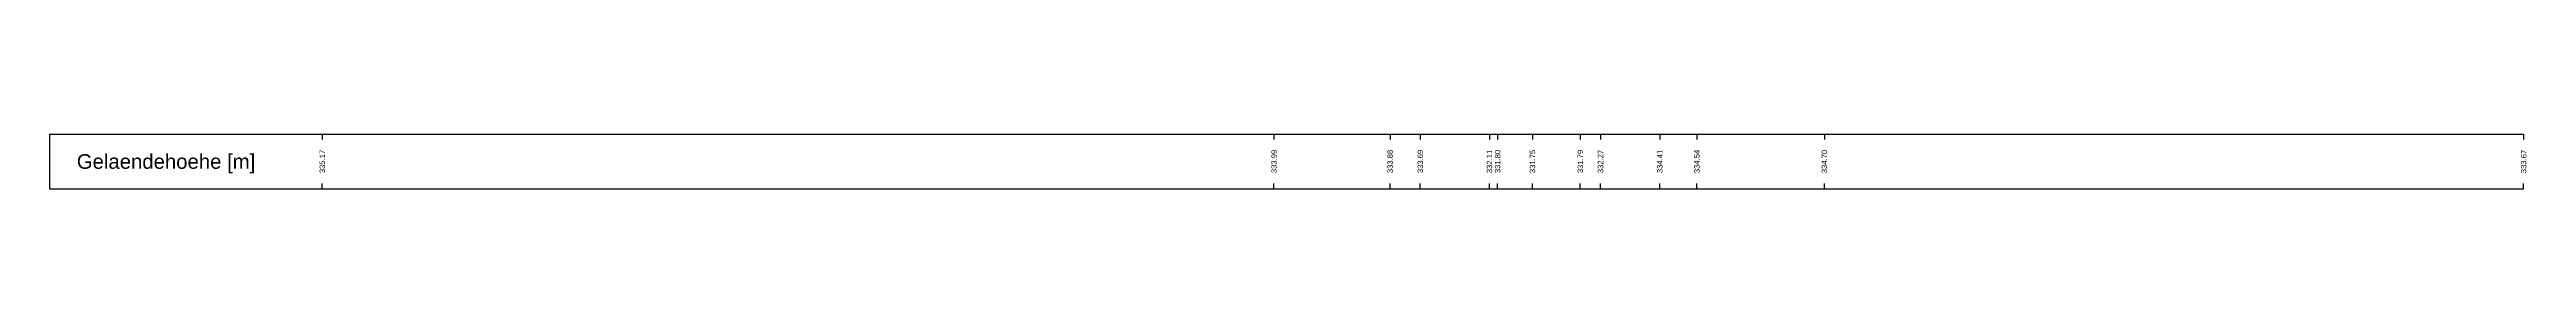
# Model space of a CAD drawing. Header units: millimetres. Extents: x -8 to 79, y -83 to 317.
# Drawn here: x -7.5 to 60.6, y 306.8 to 308.2 of the extents above; entities that cross this region are included whole.
import ezdxf
from ezdxf.enums import TextEntityAlignment as Align

# ---------------------------------------------------------------- set-up
doc = ezdxf.new("R2010")
doc.units = ezdxf.units.MM
doc.styles.get("Standard").update_dxf_attribs({"font": 'arial.ttf'})

msp = doc.modelspace()

# ---------------------------------------------------------------- linework, layer by layer
at = {"layer": 'band'}
for p, q in [((0, 308.25), (0, 308.1)), ((26.172, 308.25), (26.172, 308.1)), ((29.365, 308.25), (29.365, 308.1)), ((30.195, 308.25), (30.195, 308.1)), ((32.096, 308.25), (32.096, 308.1)), ((32.321, 308.25), (32.321, 308.1)), ((33.279, 308.25), (33.279, 308.1)), ((34.595, 308.25), (34.595, 308.1)), ((35.15, 308.25), (35.15, 308.1)), ((36.78, 308.25), (36.78, 308.1)), ((37.801, 308.25), (37.801, 308.1)), ((41.307, 308.25), (41.307, 308.1)), ((60.537, 308.25), (60.537, 308.1)), ((0, 306.75), (0, 306.9)), ((26.172, 306.75), (26.172, 306.9)), ((29.365, 306.75), (29.365, 306.9)), ((30.195, 306.75), (30.195, 306.9)), ((32.096, 306.75), (32.096, 306.9)), ((32.321, 306.75), (32.321, 306.9)), ((33.279, 306.75), (33.279, 306.9)), ((34.595, 306.75), (34.595, 306.9)), ((35.15, 306.75), (35.15, 306.9)), ((36.78, 306.75), (36.78, 306.9)), ((37.801, 306.75), (37.801, 306.9)), ((41.307, 306.75), (41.307, 306.9)), ((60.537, 306.75), (60.537, 306.9))]:
    msp.add_line(p, q, dxfattribs=at)
at = {"layer": 'frame'}
for p, q in [((-7.5, 308.25), (60.537, 308.25)), ((-7.5, 308.25), (-7.5, 306.75)), ((-7.5, 306.75), (60.537, 306.75))]:
    msp.add_line(p, q, dxfattribs=at)

# ---------------------------------------------------------------- texts
msp.add_text('Gelaendehoehe [m]', height=0.4).set_placement((-6.75, 307.5), align=Align.MIDDLE_LEFT)
for s, p in [('335.17', (0, 307.5)), ('333.99', (26.172, 307.5)), ('333.88', (29.365, 307.5)), ('333.69', (30.195, 307.5)), ('332.11', (32.096, 307.5)), ('331.80', (32.321, 307.5)), ('331.75', (33.279, 307.5)), ('331.79', (34.595, 307.5)), ('332.27', (35.15, 307.5)), ('334.41', (36.78, 307.5)), ('334.54', (37.801, 307.5)), ('334.70', (41.307, 307.5)), ('333.67', (60.537, 307.5))]:
    msp.add_text(s, height=0.15, rotation=90).set_placement(p, align=Align.MIDDLE)

doc.saveas('drawing.dxf')
